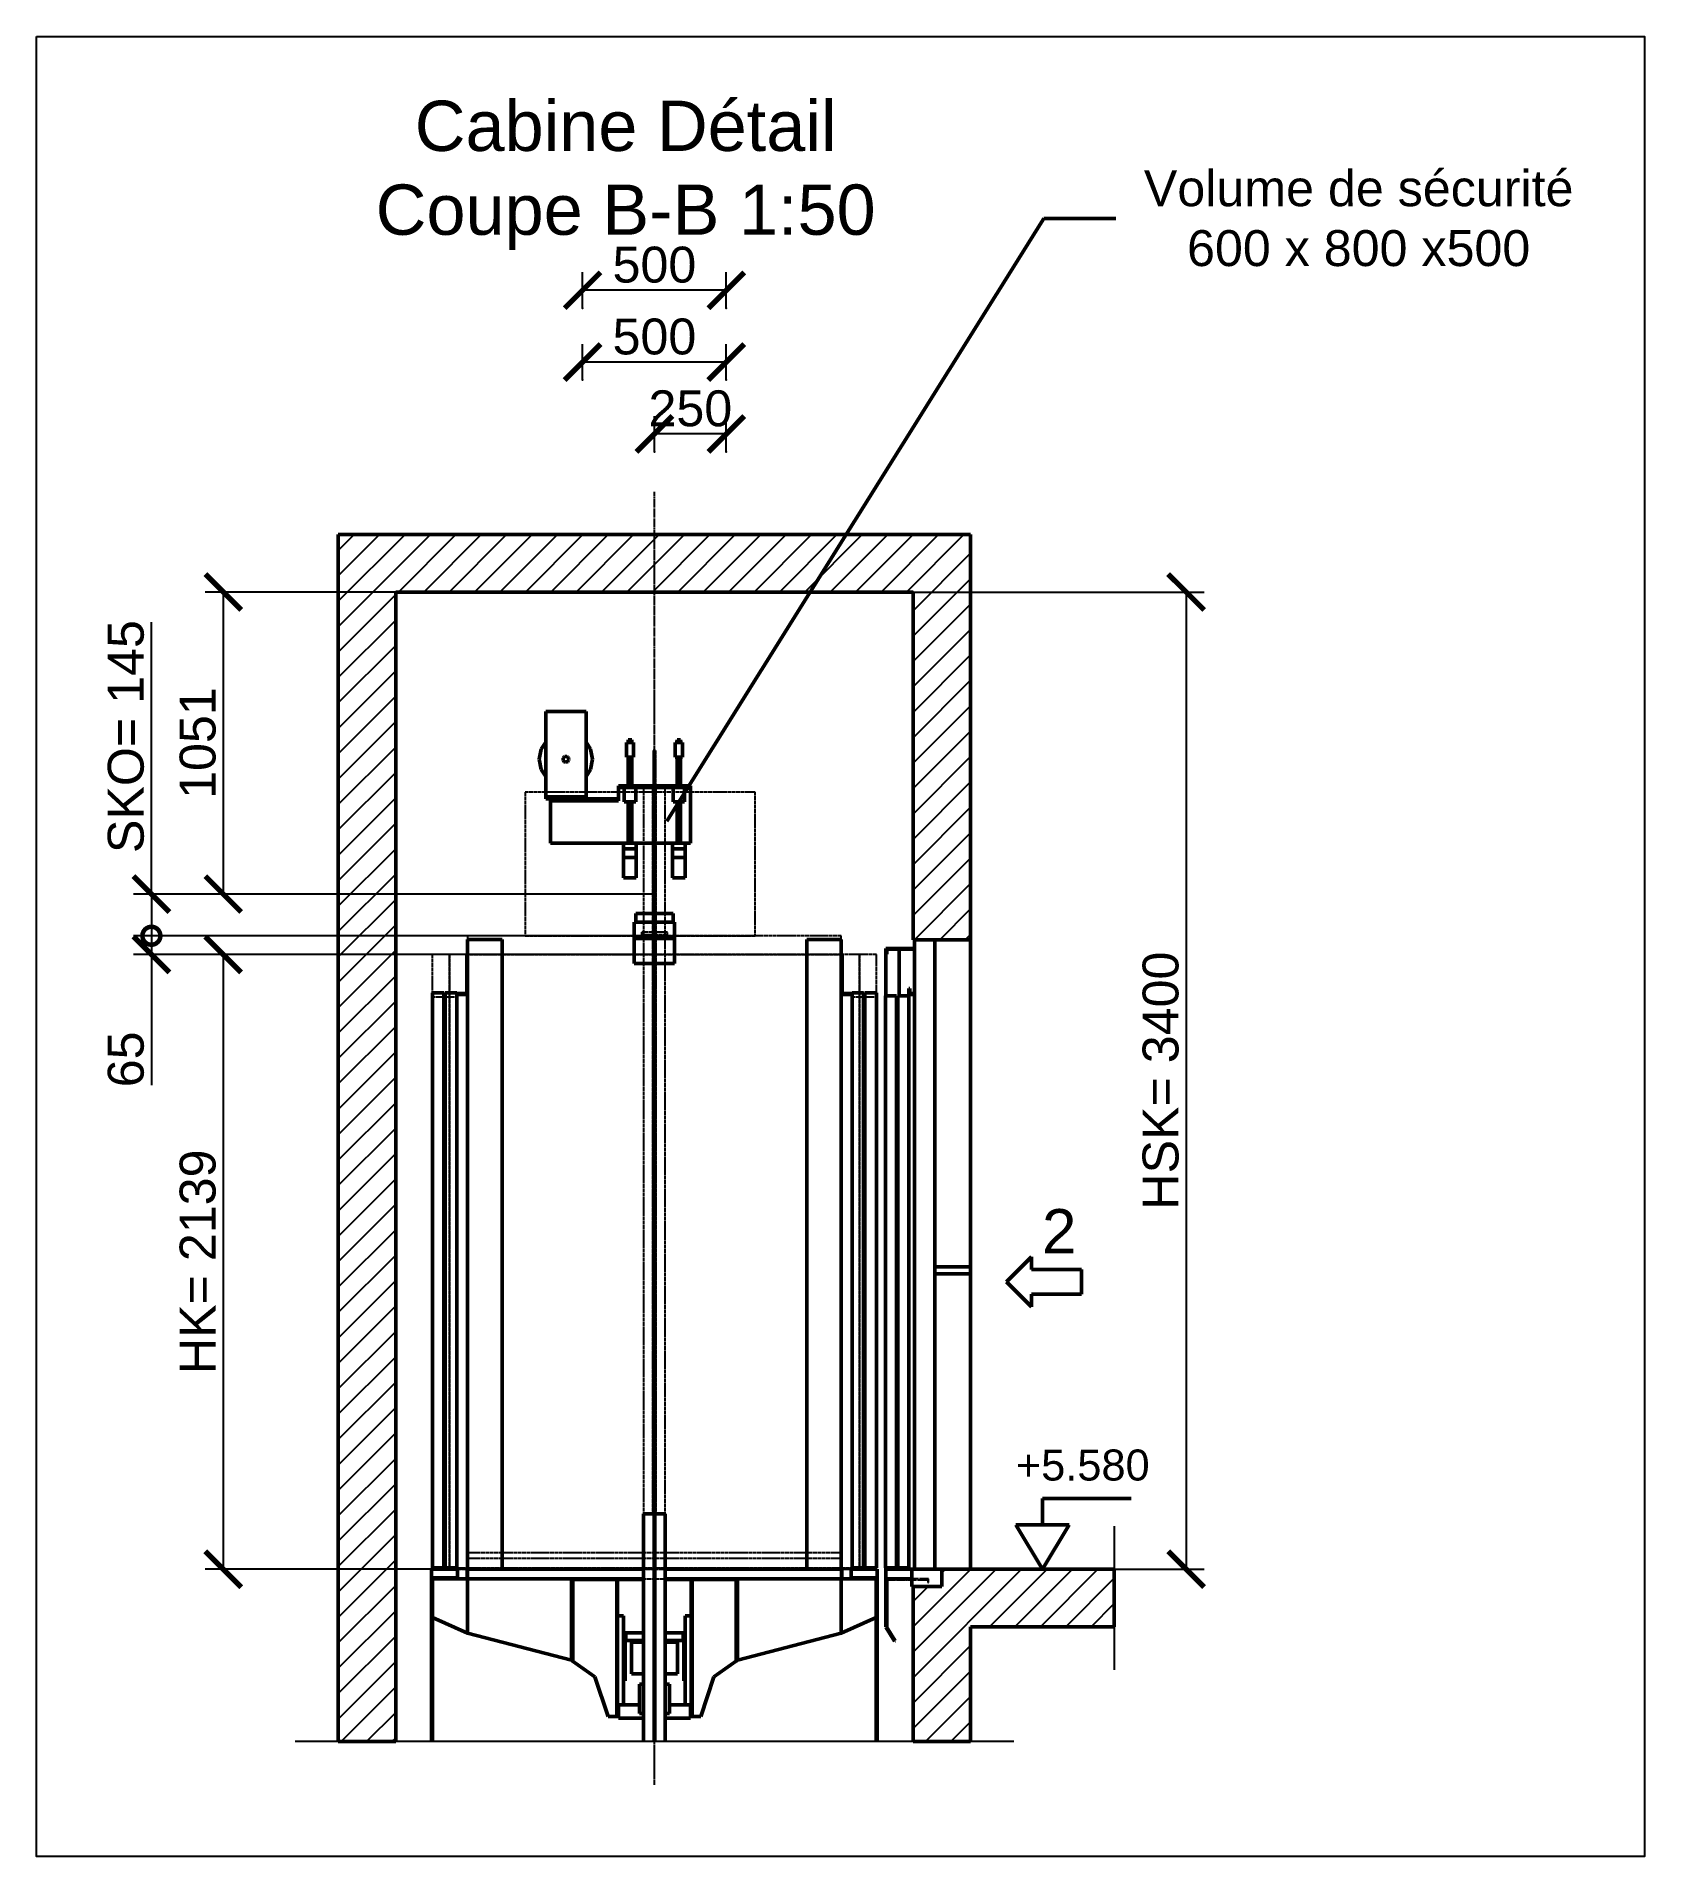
# Model space of a CAD drawing. Header units: millimetres. Extents: x -113 to 75846, y -14769 to 18394.
# Drawn here: x 70252 to 75846, y -250 to 6083 of the extents above; entities that cross this region are included whole.
import ezdxf

# ---------------------------------------------------------------- set-up
doc = ezdxf.new("R2010")
doc.units = ezdxf.units.MM
doc.linetypes.add('AM_ISO02W050', pattern=[7.5, 6, -1.5])
doc.linetypes.add('AM_ISO08W050', pattern=[18, 12, -1.5, 3, -1.5])
for name, color, linetype, lineweight in [('AM_0', 7, 'Continuous', 50), ('AM_5', 3, 'Continuous', 25), ('LDCar-AM_0', 7, 'Continuous', 50), ('LDCar-AM_3', 6, 'AM_ISO02W050', 25), ('LDCar-AM_4', 3, 'Continuous', 25), ('LDCar-AM_6', 2, 'Continuous', 35), ('LDCar-AM_7', 4, 'AM_ISO08W050', 25), ('LDCarFrame-AM_0', 7, 'Continuous', 50), ('LDCarFrame-AM_3', 6, 'AM_ISO02W050', 25), ('LDCarFrame-AM_6', 2, 'Continuous', 35), ('LDForces-AM_0', 7, 'Continuous', 50), ('LDForces-AM_3', 6, 'AM_ISO02W050', 25), ('LDForces-AM_6', 2, 'Continuous', 35), ('LDGovernor-AM_0', 7, 'Continuous', 50), ('LDGovernor-AM_6', 2, 'Continuous', 35), ('LDGuides-AM_0', 7, 'Continuous', 50), ('LDGuides-AM_3', 6, 'AM_ISO02W050', 25), ('LDGuides-AM_6', 2, 'Continuous', 35), ('LDRefugeSpace-AM_3', 6, 'AM_ISO02W050', 25), ('LDRefugeSpace-AM_6', 2, 'Continuous', 35), ('LDShaft-AM_0', 7, 'Continuous', 50), ('LDShaft-AM_4', 3, 'Continuous', 25), ('LDShaft-AM_5', 3, 'Continuous', 25), ('LDShaft-AM_6', 2, 'Continuous', 35), ('LDShaft-AM_7', 4, 'AM_ISO08W050', 25), ('LDShaft-AM_8', 1, 'Continuous', 25)]:
    doc.layers.add(name, color=color, linetype=linetype, lineweight=lineweight)
doc.layers.add('AM_VIEWS', color=1, linetype='Continuous', lineweight=25, plot=False)
doc.styles.add('LD', font='ARIALUNI.TTF')
doc.dimstyles.new('LIFT', dxfattribs={"dimtxt": 2.5, "dimasz": 2.5, "dimexe": 1.25, "dimexo": 0, "dimgap": 0.5, "dimtad": 1, "dimdec": 0, "dimzin": 1, "dimdsep": 46, "dimtxsty": 'LD', "dimblk": 'ARCHTICK', "dimcen": 0, "dimdle": 1, "dimclrd": 3, "dimclre": 3, "dimclrt": 4, "dimadec": 0, "dimazin": 0, "dimtp": 0.1, "dimtm": 0.1, "dimtfac": 0.71, "dimtdec": 0, "dimtix": 1, "dimtmove": 0, "dimatfit": 3, "dimfxl": 1, "dimtolj": 1, "dimarcsym": 0})

msp = doc.modelspace()

# ---------------------------------------------------------------- texts
at = {"layer": 'LDShaft-AM_0', "insert": (72301.7, 5600), "char_height": 175, "attachment_point": 5, "style": 'LD'}
msp.add_mtext('\\fArial Unicode MS|b0|i0|u0;\\C256;Cabine Détail\\PCoupe B-B 1:50', dxfattribs=at)

# ---------------------------------------------------------------- blocks, each defined once
blk = doc.blocks.new('LD_20150423135319_00000119')
at = {"layer": 'LDCar-AM_4'}
blk.add_line((350, 11710), (-2150, 11710), dxfattribs=at)
blk = doc.blocks.new('LD_20150423135319_0000011A')
at = {"layer": 'LDShaft-AM_0'}
for p, q in [((-857.2, 14912.4), (455.2, 17010)), ((455.2, 17010), (705.2, 17010))]:
    blk.add_line(p, q, dxfattribs=at)
blk.add_solid([(-950, 14764), (-881.9, 14927.8), (-832.5, 14896.9), (-950, 14764)], dxfattribs=at)
at = {"layer": 'LDShaft-AM_0', "insert": (1550, 17010), "char_height": 125, "attachment_point": 5, "style": 'LD'}
blk.add_mtext('\\fArial Unicode MS|b0|i0|u0;\\C256;Volume de sécurité\\P600 x 800 x500 ', dxfattribs=at)
blk = doc.blocks.new('LD_20150423135319_0000011B')
at = {"layer": 'LDShaft-AM_8'}
for p, q in [((-2000, 15589.3), (-1679.3, 15910)), ((-2000, 15677.7), (-1767.7, 15910)), ((-2000, 15766.1), (-1856.1, 15910)), ((-2000, 15854.4), (-1944.4, 15910)), ((-1790.9, 15710), (-1590.9, 15910)), ((-1702.5, 15710), (-1502.5, 15910)), ((-1614.1, 15710), (-1414.1, 15910)), ((-1525.7, 15710), (-1325.7, 15910)), ((-1437.3, 15710), (-1237.3, 15910)), ((-1349, 15710), (-1149, 15910)), ((-1260.6, 15710), (-1060.6, 15910)), ((-1172.2, 15710), (-972.2, 15910)), ((-1083.8, 15710), (-883.8, 15910)), ((-995.4, 15710), (-795.4, 15910)), ((-907, 15710), (-707, 15910)), ((-818.6, 15710), (-618.6, 15910)), ((-730.2, 15710), (-530.2, 15910)), ((-641.8, 15710), (-441.8, 15910)), ((-553.5, 15710), (-353.5, 15910)), ((-465.1, 15710), (-265.1, 15910)), ((-376.7, 15710), (-176.7, 15910)), ((-288.3, 15710), (-88.3, 15910)), ((-199.9, 15710), (0.1, 15910)), ((-111.5, 15710), (88.5, 15910)), ((-23.1, 15710), (176.9, 15910)), ((0, 15644.7), (200, 15844.7)), ((0, 15556.3), (200, 15756.3)), ((-2000, 15500.9), (-1800, 15700.9)), ((0, 15468), (200, 15668)), ((-2000, 15412.5), (-1800, 15612.5)), ((-2000, 15324.1), (-1800, 15524.1)), ((0, 15379.6), (200, 15579.6)), ((0, 15291.2), (200, 15491.2)), ((-2000, 15235.7), (-1800, 15435.7)), ((0, 15202.8), (200, 15402.8)), ((-2000, 15147.3), (-1800, 15347.3)), ((0, 15114.4), (200, 15314.4)), ((-2000, 15059), (-1800, 15259)), ((0, 15026), (200, 15226)), ((-2000, 14970.6), (-1800, 15170.6)), ((0, 14937.6), (200, 15137.6)), ((-2000, 14882.2), (-1800, 15082.2)), ((0, 14849.2), (200, 15049.2)), ((-2000, 14793.8), (-1800, 14993.8)), ((0, 14760.9), (200, 14960.9)), ((-2000, 14705.4), (-1800, 14905.4)), ((0, 14672.5), (200, 14872.5)), ((-2000, 14617), (-1800, 14817)), ((0, 14584.1), (200, 14784.1)), ((-2000, 14528.6), (-1800, 14728.6)), ((4.3, 14500), (200, 14695.7)), ((-2000, 14440.2), (-1800, 14640.2)), ((92.7, 14500), (200, 14607.3)), ((-2000, 14351.8), (-1800, 14551.8)), ((181.1, 14500), (200, 14518.9)), ((-2000, 14263.5), (-1800, 14463.5)), ((-2000, 14175.1), (-1800, 14375.1)), ((-2000, 14086.7), (-1800, 14286.7)), ((-2000, 13998.3), (-1800, 14198.3)), ((-2000, 13909.9), (-1800, 14109.9)), ((-2000, 13821.5), (-1800, 14021.5)), ((-2000, 13733.1), (-1800, 13933.1)), ((-2000, 13644.7), (-1800, 13844.7)), ((-2000, 13556.3), (-1800, 13756.3)), ((-2000, 13468), (-1800, 13668)), ((-2000, 13379.6), (-1800, 13579.6)), ((-2000, 13291.2), (-1800, 13491.2)), ((-2000, 13202.8), (-1800, 13402.8)), ((-2000, 13114.4), (-1800, 13314.4)), ((-2000, 13026), (-1800, 13226)), ((-2000, 12937.6), (-1800, 13137.6)), ((-2000, 12849.2), (-1800, 13049.2)), ((-2000, 12760.9), (-1800, 12960.9)), ((-2000, 12672.5), (-1800, 12872.5)), ((-2000, 12584.1), (-1800, 12784.1)), ((-2000, 12495.7), (-1800, 12695.7)), ((-2000, 12407.3), (-1800, 12607.3)), ((-2000, 12318.9), (-1800, 12518.9)), ((-2000, 12230.5), (-1800, 12430.5)), ((-2000, 12142.1), (-1800, 12342.1)), ((0, 11932.4), (377.6, 12310)), ((0, 12020.8), (289.2, 12310)), ((0, 12109.2), (200.8, 12310)), ((100, 12297.6), (112.4, 12310)), ((266, 12110), (466, 12310)), ((354.3, 12110), (554.3, 12310)), ((442.7, 12110), (642.7, 12310)), ((-2000, 12053.7), (-1800, 12253.7)), ((0, 12197.6), (52.4, 12250)), ((531.1, 12110), (700, 12278.9)), ((-2000, 11965.4), (-1800, 12165.4)), ((619.5, 12110), (700, 12190.5)), ((-2000, 11877), (-1800, 12077)), ((0, 11844), (200, 12044)), ((-2000, 11788.6), (-1800, 11988.6)), ((0, 11755.7), (200, 11955.7)), ((-1990.2, 11710), (-1800, 11900.2)), ((42.7, 11710), (200, 11867.3)), ((-1901.8, 11710), (-1800, 11811.8)), ((-1813.4, 11710), (-1800, 11723.4)), ((131.1, 11710), (200, 11778.9))]:
    blk.add_line(p, q, dxfattribs=at)
blk = doc.blocks.new('LD_20150423135319_0000011C')
at = {"layer": 'LDShaft-AM_0'}
for p, q in [((-1820, 15910), (-2000, 15910)), ((-2000, 15910), (-2000, 11710)), ((-1800, 15910), (-1820, 15910)), ((0, 15910), (-1800, 15910)), ((20, 15910), (0, 15910)), ((200, 15910), (20, 15910)), ((200, 14500), (200, 15910)), ((-1800, 11710), (-1800, 15710)), ((-1800, 15710), (0, 15710)), ((0, 15710), (0, 14500)), ((0, 14500), (20, 14500)), ((20, 14500), (200, 14500)), ((200, 13362.5), (200, 14500)), ((75.5, 13362.5), (200, 13362.5)), ((200, 13337.5), (75.5, 13337.5)), ((200, 13337.5), (200, 13362.5)), ((200, 12310), (200, 13337.5)), ((100, 12309.9999), (100, 12250)), ((200, 12309.9999), (100, 12309.9999)), ((700, 12309.9999), (200, 12309.9999)), ((700, 12109.9999), (700, 12309.9999)), ((0, 12250), (0, 11710)), ((20, 12250), (0, 12250)), ((100, 12250), (20, 12250)), ((200, 11710), (200, 12109.9999)), ((200, 12109.9999), (700, 12109.9999)), ((-2000, 11710), (-1820, 11710)), ((-1820, 11710), (-1800, 11710)), ((0, 11710), (20, 11710)), ((20, 11710), (200, 11710))]:
    blk.add_line(p, q, dxfattribs=at)
blk = doc.blocks.new('LD_20150423135319_0000011D')
at = {"layer": 'LDForces-AM_0'}
for p, q in [((-96.5, 470), (-97.5, 470)), ((-97.5, 470), (-97.5, 420)), ((-96.5, 470), (-97.5, 470)), ((-97.5, 470), (-97.5, 420)), ((-93.8, 470), (-96.5, 470)), ((-93.8, 470), (-96.5, 470)), ((-89.8, 470), (-93.8, 470)), ((-89.8, 470), (-93.8, 470)), ((-90.5, 480), (-91, 480)), ((-91, 480), (-91, 470)), ((-90.5, 480), (-91, 480)), ((-91, 480), (-91, 470)), ((-89.2, 480), (-90.5, 480)), ((-89.2, 480), (-90.5, 480)), ((-85, 470), (-89.8, 470)), ((-85, 470), (-89.8, 470)), ((-87.3, 480), (-89.2, 480)), ((-87.3, 480), (-89.2, 480)), ((-85, 480), (-87.3, 480)), ((-85, 480), (-87.3, 480)), ((-82.7, 480), (-85, 480)), ((-82.7, 480), (-85, 480)), ((-80.2, 470), (-85, 470)), ((-80.2, 470), (-85, 470)), ((-80.8, 480), (-82.7, 480)), ((-80.8, 480), (-82.7, 480)), ((-79.5, 480), (-80.8, 480)), ((-79.5, 480), (-80.8, 480)), ((-76.2, 470), (-80.2, 470)), ((-76.2, 470), (-80.2, 470)), ((-79, 480), (-79.5, 480)), ((-79, 480), (-79.5, 480)), ((-79, 470), (-79, 480)), ((-79, 470), (-79, 480)), ((-73.5, 470), (-76.2, 470)), ((-73.5, 470), (-76.2, 470)), ((-72.5, 470), (-73.5, 470)), ((-72.5, 470), (-73.5, 470)), ((-72.5, 420), (-72.5, 470)), ((-72.5, 420), (-72.5, 470)), ((73.5, 470), (72.5, 470)), ((72.5, 470), (72.5, 420)), ((73.5, 470), (72.5, 470)), ((72.5, 470), (72.5, 420)), ((76.2, 470), (73.5, 470)), ((76.2, 470), (73.5, 470)), ((80.2, 470), (76.2, 470)), ((80.2, 470), (76.2, 470)), ((79.5, 480), (79, 480)), ((79, 480), (79, 470)), ((79.5, 480), (79, 480)), ((79, 480), (79, 470)), ((80.8, 480), (79.5, 480)), ((80.8, 480), (79.5, 480)), ((85, 470), (80.2, 470)), ((85, 470), (80.2, 470)), ((82.7, 480), (80.8, 480)), ((82.7, 480), (80.8, 480)), ((85, 480), (82.7, 480)), ((85, 480), (82.7, 480)), ((87.3, 480), (85, 480)), ((87.3, 480), (85, 480)), ((89.8, 470), (85, 470)), ((89.8, 470), (85, 470)), ((89.2, 480), (87.3, 480)), ((89.2, 480), (87.3, 480)), ((90.5, 480), (89.2, 480)), ((90.5, 480), (89.2, 480)), ((93.8, 470), (89.8, 470)), ((93.8, 470), (89.8, 470)), ((91, 480), (90.5, 480)), ((91, 480), (90.5, 480)), ((91, 470), (91, 480)), ((91, 470), (91, 480)), ((96.5, 470), (93.8, 470)), ((96.5, 470), (93.8, 470)), ((97.5, 470), (96.5, 470)), ((97.5, 470), (96.5, 470)), ((97.5, 420), (97.5, 470)), ((97.5, 420), (97.5, 470)), ((-97.5, 420), (-96.5, 420)), ((-97.5, 420), (-96.5, 420)), ((-96.5, 420), (-93.8, 420)), ((-96.5, 420), (-93.8, 420)), ((-93.8, 420), (-89.8, 420)), ((-93.8, 420), (-89.8, 420)), ((-91, 420), (-91, 320)), ((-91, 420), (-91, 320)), ((-89.8, 420), (-85, 420)), ((-89.8, 420), (-85, 420)), ((-85, 420), (-80.2, 420)), ((-85, 420), (-80.2, 420)), ((-80.2, 420), (-76.2, 420)), ((-80.2, 420), (-76.2, 420)), ((-79, 320), (-79, 420)), ((-79, 320), (-79, 420)), ((-76.2, 420), (-73.5, 420)), ((-76.2, 420), (-73.5, 420)), ((-73.5, 420), (-72.5, 420)), ((-73.5, 420), (-72.5, 420)), ((72.5, 420), (73.5, 420)), ((72.5, 420), (73.5, 420)), ((73.5, 420), (76.2, 420)), ((73.5, 420), (76.2, 420)), ((76.2, 420), (80.2, 420)), ((76.2, 420), (80.2, 420)), ((79, 420), (79, 320)), ((79, 420), (79, 320)), ((80.2, 420), (85, 420)), ((80.2, 420), (85, 420)), ((85, 420), (89.8, 420)), ((85, 420), (89.8, 420)), ((89.8, 420), (93.8, 420)), ((89.8, 420), (93.8, 420)), ((91, 320), (91, 420)), ((91, 320), (91, 420)), ((93.8, 420), (96.5, 420)), ((93.8, 420), (96.5, 420)), ((96.5, 420), (97.5, 420)), ((96.5, 420), (97.5, 420)), ((-91, 264), (-91, 120)), ((-91, 264), (-91, 120)), ((-79, 120), (-79, 264)), ((-79, 120), (-79, 264)), ((79, 264), (79, 120)), ((79, 264), (79, 120)), ((91, 120), (91, 264)), ((91, 120), (91, 264)), ((-63, 120), (-107, 120)), ((-107, 120), (-107, 100)), ((-63, 120), (-107, 120)), ((-107, 120), (-107, 100)), ((-63, 100), (-107, 100)), ((-107, 100), (-107, 70)), ((-63, 100), (-107, 100)), ((-107, 100), (-107, 70)), ((-107, 100), (-63, 100)), ((-107, 100), (-63, 100)), ((-107, 70), (-63, 70)), ((-63, 70), (-107, 70)), ((-107, 70), (-107, 0)), ((-107, 70), (-63, 70)), ((-63, 70), (-107, 70)), ((-107, 70), (-107, 0)), ((-91, 120), (-90.5, 120)), ((-91, 120), (-90.5, 120)), ((-90.5, 120), (-89.2, 120)), ((-90.5, 120), (-89.2, 120)), ((-89.2, 120), (-87.3, 120)), ((-89.2, 120), (-87.3, 120)), ((-87.3, 120), (-85, 120)), ((-87.3, 120), (-85, 120)), ((-85, 120), (-82.7, 120)), ((-85, 120), (-82.7, 120)), ((-82.7, 120), (-80.8, 120)), ((-82.7, 120), (-80.8, 120)), ((-80.8, 120), (-79.5, 120)), ((-80.8, 120), (-79.5, 120)), ((-79.5, 120), (-79, 120)), ((-79.5, 120), (-79, 120)), ((-63, 100), (-63, 120)), ((-63, 100), (-63, 120)), ((-63, 70), (-63, 100)), ((-63, 70), (-63, 100)), ((-63, 0), (-63, 70)), ((-63, 0), (-63, 70)), ((107, 120), (63, 120)), ((63, 120), (63, 100)), ((107, 120), (63, 120)), ((63, 120), (63, 100)), ((107, 100), (63, 100)), ((63, 100), (63, 70)), ((107, 100), (63, 100)), ((63, 100), (63, 70)), ((63, 100), (107, 100)), ((63, 100), (107, 100)), ((63, 70), (107, 70)), ((107, 70), (63, 70)), ((63, 70), (63, 0)), ((63, 70), (107, 70)), ((107, 70), (63, 70)), ((63, 70), (63, 0)), ((79, 120), (79.5, 120)), ((79, 120), (79.5, 120)), ((79.5, 120), (80.8, 120)), ((79.5, 120), (80.8, 120)), ((80.8, 120), (82.7, 120)), ((80.8, 120), (82.7, 120)), ((82.7, 120), (85, 120)), ((82.7, 120), (85, 120)), ((85, 120), (87.3, 120)), ((85, 120), (87.3, 120)), ((87.3, 120), (89.2, 120)), ((87.3, 120), (89.2, 120)), ((89.2, 120), (90.5, 120)), ((89.2, 120), (90.5, 120)), ((90.5, 120), (91, 120)), ((90.5, 120), (91, 120)), ((107, 100), (107, 120)), ((107, 100), (107, 120)), ((107, 70), (107, 100)), ((107, 70), (107, 100)), ((107, 0), (107, 70)), ((107, 0), (107, 70)), ((-107, 0), (-63, 0)), ((-107, 0), (-63, 0)), ((63, 0), (107, 0)), ((63, 0), (107, 0))]:
    blk.add_line(p, q, dxfattribs=at)
blk = doc.blocks.new('LD_20150423135319_0000011E')
at = {"layer": 'LDShaft-AM_7'}
blk.add_line((0, -750), (0, 3750), dxfattribs=at)
blk = doc.blocks.new('LD_20150423135319_0000011F')
at = {"layer": 'LDCar-AM_3'}
for p, q in [((650, 2204), (-650, 2204)), ((-650, 2204), (-650, 2139)), ((650, 2139), (650, 2204)), ((-773, 2139), (-773, 4)), ((-713, 2139), (-773, 2139)), ((-713, 2139), (-713, 4)), ((-650, 2139), (-713, 2139)), ((-713, 4), (-713, 2139)), ((-650, 2139), (-650, 4)), ((650, 2139), (-650, 2139)), ((-650, 4), (-650, 2139)), ((-650, 2139), (650, 2139)), ((650, 4), (650, 2139)), ((650, 2139), (650, 4)), ((713, 2139), (650, 2139)), ((713, 2139), (713, 4)), ((773, 2139), (713, 2139)), ((713, 4), (713, 2139)), ((773, 4), (773, 2139)), ((-773, 4), (-713, 4)), ((-713, 4), (-650, 4)), ((-651.5, 4), (-686.5, 4)), ((-686.5, 4), (-686.5, 0)), ((-686.5, 0), (-651.5, 0)), ((651.5, 4), (-651.5, 4)), ((-651.5, 4), (-651.5, 0)), ((-651.5, 0), (-651.5, 4)), ((-651.5, 0), (651.5, 0)), ((-650, 4), (650, 4)), ((650, 4), (713, 4)), ((651.5, 0), (651.5, 4)), ((686.5, 4), (651.5, 4)), ((651.5, 4), (651.5, 0)), ((651.5, 0), (686.5, 0)), ((686.5, 0), (686.5, 4)), ((713, 4), (773, 4))]:
    blk.add_line(p, q, dxfattribs=at)
blk = doc.blocks.new('LD_20150423135319_00000120')
at = {"layer": 'LDCarFrame-AM_0'}
for p, q in [((70, 2284), (-70, 2284)), ((-70, 2284), (-70, 2281)), ((-70, 2281), (-70, 2230)), ((70, 2281), (70, 2284)), ((70, 2230), (70, 2281)), ((-530, 2223.5), (-650, 2223.5)), ((-650, 2223.5), (-650, 33)), ((-530, 33), (-530, 2223.5)), ((-70, 2230), (70, 2230)), ((-70, 2230), (-70, 2227)), ((70, 2230), (-70, 2230)), ((-70, 2227), (-70, 2140)), ((-70, 2227), (70, 2227)), ((70, 2227), (70, 2230)), ((70, 2140), (70, 2227)), ((650, 2223.5), (530, 2223.5)), ((530, 2223.5), (530, 33)), ((650, 33), (650, 2223.5)), ((-70, 2140), (70, 2140)), ((-289, 0), (-650, 0)), ((-650, 0), (-650, -190)), ((-289, 0), (-289, -286)), ((-131, 0), (-289, 0)), ((-131, 0), (-131, -194)), ((-37.5, 0), (-131, 0)), ((-131, -3), (-131, 0)), ((131, 0), (37.5, 0)), ((131, -194), (131, 0)), ((131, 0), (131, -3)), ((289, 0), (131, 0)), ((289, -286), (289, 0)), ((650, 0), (289, 0)), ((650, -190), (650, 0)), ((-131, -3), (-286, -3)), ((-286, -3), (-286, -286)), ((-286, -286), (-286, -3)), ((-286, -3), (-131, -3)), ((-284, -285), (-284, -3)), ((-131, -129), (-131, -3)), ((-128, -194), (-128, -3)), ((-128, -3), (-37.5, -3)), ((37.5, -3), (128, -3)), ((128, -3), (128, -194)), ((131, -3), (131, -129)), ((286, -3), (131, -3)), ((131, -3), (286, -3)), ((284, -3), (284, -285)), ((286, -286), (286, -3)), ((286, -3), (286, -286)), ((-107, -129), (-128, -129)), ((-107, -439), (-107, -129)), ((-107, -189), (-107, -355)), ((-100, -189), (-107, -189)), ((-37.5, -189), (-100, -189)), ((-100, -189), (-100, -215)), ((100, -189), (37.5, -189)), ((100, -215), (100, -189)), ((107, -189), (100, -189)), ((128, -129), (107, -129)), ((107, -129), (107, -439)), ((107, -355), (107, -189)), ((-650, -190), (-289, -283.7)), ((-131, -194), (-131, -200)), ((-131, -194), (-128, -194)), ((-131, -200), (-128, -200)), ((-128, -200), (-131, -200)), ((-131, -200), (-131, -255)), ((-128, -200), (-128, -194)), ((-128, -255), (-128, -200)), ((-102, -355), (-102, -194)), ((-102, -194), (-100, -194)), ((-100, -215), (-37.5, -215)), ((37.5, -215), (100, -215)), ((100, -194), (102, -194)), ((102, -194), (102, -355)), ((128, -194), (128, -200)), ((128, -194), (131, -194)), ((128, -200), (131, -200)), ((131, -200), (128, -200)), ((128, -200), (128, -255)), ((131, -200), (131, -194)), ((131, -255), (131, -200)), ((289, -283.7), (650, -190)), ((-289, -286), (-286, -286)), ((-286, -284.5), (-284, -285)), ((-286, -286), (-207, -342)), ((-128, -255), (-131, -255)), ((-131, -255), (-131, -294)), ((-131, -255), (-128, -255)), ((-128, -294), (-131, -294)), ((-131, -294), (-131, -479)), ((-131, -294), (-128, -294)), ((-128, -294), (-128, -255)), ((-128, -479), (-128, -294)), ((131, -255), (128, -255)), ((128, -255), (128, -294)), ((128, -255), (131, -255)), ((131, -294), (128, -294)), ((128, -294), (128, -479)), ((128, -294), (131, -294)), ((131, -294), (131, -255)), ((131, -479), (131, -294)), ((207, -342), (286, -286)), ((284, -285), (286, -284.5)), ((286, -286), (289, -286)), ((-207, -342), (-161, -479)), ((-107, -355), (-102, -355)), ((102, -355), (107, -355)), ((161, -479), (207, -342)), ((-125, -439), (-125, -485)), ((-52, -439), (-125, -439)), ((125, -439), (52, -439)), ((125, -485), (125, -439)), ((-161, -479), (-131, -479)), ((-131, -479), (-128, -479)), ((-128, -479), (-125, -479)), ((-125, -485), (-37.5, -485)), ((37.5, -485), (125, -485)), ((125, -479), (128, -479)), ((128, -479), (131, -479)), ((131, -479), (161, -479))]:
    blk.add_line(p, q, dxfattribs=at)
at = {"layer": 'LDCarFrame-AM_3'}
for p, q in [((-45, 2250), (-45, 2242)), ((45, 2250), (-45, 2250)), ((-45, 2242), (45, 2242)), ((-41.9, 2250.6), (-42.8, 2250)), ((-42.8, 2242), (-41.9, 2241.4)), ((-40, 2251), (-41.9, 2250.6)), ((-41.9, 2241.4), (-40, 2241)), ((-38.1, 2250.6), (-40, 2251)), ((-40, 2241), (-38.1, 2241.4)), ((-37.2, 2250), (-38.1, 2250.6)), ((-38.1, 2241.4), (-37.2, 2242)), ((45, 2242), (45, 2250)), ((-648, 90), (-648, 70)), ((648, 90), (-648, 90)), ((-648, 70), (-648, 0)), ((648, 70), (-648, 70)), ((648, 70), (648, 90)), ((648, 0), (648, 70)), ((-648, 0), (648, 0))]:
    blk.add_line(p, q, dxfattribs=at)
blk = doc.blocks.new('LD_20150423135319_00000121')
at = {"layer": 'LDGuides-AM_0'}
for p, q in [((37.5, 1250), (-37.5, 1250)), ((-37.5, 1250), (-37.5, 457)), ((37.5, 457), (37.5, 1250))]:
    blk.add_line(p, q, dxfattribs=at)
blk = doc.blocks.new('LD_20150423135319_00000123')
at = {"layer": 'LDGuides-AM_3'}
for p, q in [((-5, 1263.5), (-37.5, 1263.5)), ((-37.5, 1263.5), (-37.5, -1263.5)), ((5, 1263.5), (-5, 1263.5)), ((-5, 1263.5), (-5, -1263.5)), ((-5, -1263.5), (-5, 1263.5)), ((5, -1263.5), (5, 1263.5)), ((37.5, 1263.5), (5, 1263.5)), ((5, 1263.5), (5, -1263.5)), ((37.5, -1263.5), (37.5, 1263.5)), ((-37.5, -1263.5), (-5, -1263.5)), ((-5, -1263.5), (5, -1263.5)), ((5, -1263.5), (37.5, -1263.5))]:
    blk.add_line(p, q, dxfattribs=at)
blk = doc.blocks.new('LD_20150423135319_00000124')
at = {"layer": 'LDCarFrame-AM_0'}
for p, q in [((-37.5, 55), (-80, 55)), ((-80, 55), (-80, -55)), ((80, 55), (37.5, 55)), ((80, -55), (80, 55)), ((-80, -55), (-37.5, -55)), ((37.5, -55), (80, -55))]:
    blk.add_line(p, q, dxfattribs=at)
blk = doc.blocks.new('LD_20150423135319_00000125')
at = {"layer": 'LDCarFrame-AM_0'}
for p, q in [((65, 81), (-65, 81)), ((-65, 81), (-65, 51)), ((65, 51), (65, 81)), ((-65, 51), (65, 51))]:
    blk.add_line(p, q, dxfattribs=at)
blk = doc.blocks.new('LD_20150423135319_00000126')
at = {"layer": 'LDCarFrame-AM_0'}
for p, q in [((-52, 51), (-52, -51)), ((-37.5, 51), (-52, 51)), ((52, 51), (37.5, 51)), ((52, -51), (52, 51)), ((-52, -51), (-37.5, -51)), ((37.5, -51), (52, -51))]:
    blk.add_line(p, q, dxfattribs=at)
blk = doc.blocks.new('LD_20150423135319_00000128')
at = {"layer": 'LDGovernor-AM_0'}
for p, q in [((70, 166), (-70, 166)), ((-70, 166), (-70, -130)), ((70, -130), (70, 166)), ((-85.9, 35.6), (-93, 0)), ((-93, 0), (-85.9, -35.6)), ((-70, 59.4), (-85.9, 35.6)), ((-9.2, 3.8), (-10, 0)), ((-10, 0), (-9.2, -3.8)), ((-7.1, 7.1), (-9.2, 3.8)), ((-3.8, 9.2), (-7.1, 7.1)), ((0, 10), (-3.8, 9.2)), ((3.8, 9.2), (0, 10)), ((7.1, 7.1), (3.8, 9.2)), ((9.2, 3.8), (7.1, 7.1)), ((10, 0), (9.2, 3.8)), ((9.2, -3.8), (10, 0)), ((85.9, 35.6), (70, 59.4)), ((93, 0), (85.9, 35.6)), ((85.9, -35.6), (93, 0)), ((-85.9, -35.6), (-70, -59.4)), ((-9.2, -3.8), (-7.1, -7.1)), ((-7.1, -7.1), (-3.8, -9.2)), ((-3.8, -9.2), (0, -10)), ((0, -10), (3.8, -9.2)), ((3.8, -9.2), (7.1, -7.1)), ((7.1, -7.1), (9.2, -3.8)), ((70, -59.4), (85.9, -35.6)), ((433, -92), (183, -92)), ((183, -92), (183, -98)), ((203, -98), (183, -98)), ((183, -98), (183, -144)), ((183, -98), (433, -98)), ((243, -98), (203, -98)), ((203, -98), (203, -148)), ((373, -98), (243, -98)), ((243, -148), (243, -98)), ((413, -98), (373, -98)), ((373, -98), (373, -148)), ((433, -98), (413, -98)), ((413, -148), (413, -98)), ((433, -98), (433, -92)), ((433, -292), (433, -98)), ((50, -130), (-70, -130)), ((-70, -130), (-70, -138)), ((-70, -130), (70, -130)), ((-70, -138), (50, -138)), ((-53, -138), (-53, -144)), ((183, -138), (-53, -138)), ((-53, -144), (-53, -292)), ((183, -144), (-53, -144)), ((-53, -144), (183, -144)), ((50, -138), (50, -130)), ((183, -144), (183, -138)), ((203, -148), (243, -148)), ((373, -148), (413, -148)), ((-53, -292), (183, -292)), ((183, -292), (217, -292)), ((229, -292), (387, -292)), ((399, -292), (433, -292))]:
    blk.add_line(p, q, dxfattribs=at)
blk = doc.blocks.new('LD_20150423135319_00000129')
at = {"layer": 'LDRefugeSpace-AM_3'}
for p, q in [((400, 250), (-400, 250)), ((-400, 250), (-400, -250)), ((400, -250), (400, 250)), ((-400, -250), (400, -250))]:
    blk.add_line(p, q, dxfattribs=at)
blk = doc.blocks.new('LD_20150423135319_0000012A')
at = {"layer": 'LDCar-AM_0'}
for p, q in [((-122, 2139), (-125, 2139)), ((-125, 2139), (-125, 2000)), ((-122, 2003), (-122, 2139)), ((-125, 2000), (-90, 2000)), ((-90, 2003), (-122, 2003)), ((-90, 2000), (-90, 2003)), ((-87.5, 2003), (-90, 2003)), ((-90, 2000), (-87.5, 2000)), ((-47.5, 2005), (-87.5, 2005)), ((-87.5, 2005), (-87.5, 5)), ((-47.5, 5), (-47.5, 2005)), ((-45, 2003), (-47.5, 2003)), ((-47.5, 2000), (-45, 2000)), ((-45, 2000), (-45, 2003)), ((-2.5, 2005), (-42.5, 2005)), ((-42.5, 2005), (-42.5, 5)), ((-2.5, 5), (-2.5, 2005)), ((0, 0), (-90, 0)), ((-90, 0), (-90, -30)), ((-87.5, 5), (-47.5, 5)), ((-42.5, 5), (-2.5, 5)), ((0, -30), (0, 0)), ((-125, -33), (-125, -223)), ((-3, -33), (-125, -33)), ((-90, -30), (0, -30)), ((0, -30), (-3, -30)), ((-3, -30), (-3, -600)), ((-3, -168), (-3, -33)), ((0, -600), (0, -30)), ((-125, -223), (-3, -168))]:
    blk.add_line(p, q, dxfattribs=at)
at = {"layer": 'LDCar-AM_3'}
for p, q in [((-47.5, 1990), (-87.5, 1990)), ((-87.5, 1990), (-87.5, 0)), ((-47.5, 0), (-47.5, 1990)), ((-2.5, 1990), (-42.5, 1990)), ((-42.5, 1990), (-42.5, 0)), ((-2.5, 0), (-2.5, 1990)), ((-87.5, 0), (-47.5, 0)), ((-42.5, 0), (-2.5, 0))]:
    blk.add_line(p, q, dxfattribs=at)
blk = doc.blocks.new('LD_20150423135319_0000012B')
at = {"layer": 'LDCar-AM_0'}
for p, q in [((125, 2139), (122, 2139)), ((122, 2139), (122, 2003)), ((125, 2000), (125, 2139)), ((2.5, 2005), (2.5, 5)), ((42.5, 2005), (2.5, 2005)), ((42.5, 5), (42.5, 2005)), ((47.5, 2003), (45, 2003)), ((45, 2003), (45, 2000)), ((45, 2000), (47.5, 2000)), ((47.5, 2005), (47.5, 5)), ((87.5, 2005), (47.5, 2005)), ((87.5, 5), (87.5, 2005)), ((122, 2003), (87.5, 2003)), ((87.5, 2000), (125, 2000)), ((0, 0), (0, -30)), ((90, 0), (0, 0)), ((2.5, 5), (42.5, 5)), ((47.5, 5), (87.5, 5)), ((90, -30), (90, 0)), ((3, -30), (0, -30)), ((0, -30), (0, -600)), ((0, -30), (90, -30)), ((3, -600), (3, -30)), ((125, -33), (3, -33)), ((3, -33), (3, -168)), ((125, -223), (125, -33)), ((3, -168), (125, -223))]:
    blk.add_line(p, q, dxfattribs=at)
at = {"layer": 'LDCar-AM_3'}
for p, q in [((42.5, 1990), (2.5, 1990)), ((2.5, 1990), (2.5, 0)), ((42.5, 0), (42.5, 1990)), ((87.5, 1990), (47.5, 1990)), ((47.5, 1990), (47.5, 0)), ((87.5, 0), (87.5, 1990)), ((2.5, 0), (42.5, 0)), ((47.5, 0), (87.5, 0))]:
    blk.add_line(p, q, dxfattribs=at)
blk = doc.blocks.new('LD_20150423135319_0000012C')
at = {"layer": 'LDCarFrame-AM_0'}
for p, q in [((-37.5, 33), (-651.5, 33)), ((-651.5, 33), (-651.5, 0)), ((-651.5, 0), (-37.5, 0)), ((651.5, 33), (37.5, 33)), ((37.5, 0), (651.5, 0)), ((651.5, 0), (651.5, 33))]:
    blk.add_line(p, q, dxfattribs=at)
blk = doc.blocks.new('LD_20150423135319_0000012D')
at = {"layer": 'LDForces-AM_3'}
for p, q in [((-3.7, 0), (-4, 0)), ((-4, 0), (-4, -3449)), ((-3.7, 0), (-4, 0)), ((-4, 0), (-3.7, 0)), ((-3.7, 0), (-4, 0)), ((-4, 0), (-4, -2937)), ((-2.8, 0), (-3.7, 0)), ((-3.7, 0), (-3.7, -3449)), ((-3.7, -3449), (-3.7, 0)), ((-2.8, 0), (-3.7, 0)), ((-1.5, 0), (-2.8, 0)), ((-2.8, 0), (-2.8, -3449)), ((-2.8, -3449), (-2.8, 0)), ((-1.5, 0), (-2.8, 0)), ((0, 0), (-1.5, 0)), ((-1.5, 0), (-1.5, -3449)), ((-1.5, -3449), (-1.5, 0)), ((0, 0), (-1.5, 0)), ((1.5, 0), (0, 0)), ((0, 0), (0, -3449)), ((0, -3449), (0, 0)), ((1.5, 0), (0, 0)), ((2.8, 0), (1.5, 0)), ((1.5, 0), (1.5, -3449)), ((1.5, -3449), (1.5, 0)), ((2.8, 0), (1.5, 0)), ((3.7, 0), (2.8, 0)), ((2.8, 0), (2.8, -3449)), ((2.8, -3449), (2.8, 0)), ((3.7, 0), (2.8, 0)), ((4, 0), (3.7, 0)), ((3.7, 0), (3.7, -3449)), ((3.7, -3449), (3.7, 0)), ((3.7, 0), (4, 0)), ((4, 0), (3.7, 0)), ((4, 0), (3.7, 0)), ((4, -3449), (4, 0)), ((4, -2937), (4, 0)), ((-3.7, 0), (-2.8, 0)), ((-2.8, 0), (-3.7, 0)), ((-2.8, 0), (-1.5, 0)), ((-1.5, 0), (-2.8, 0)), ((-1.5, 0), (0, 0)), ((0, 0), (-1.5, 0)), ((0, 0), (1.5, 0)), ((1.5, 0), (0, 0)), ((1.5, 0), (2.8, 0)), ((2.8, 0), (1.5, 0)), ((2.8, 0), (3.7, 0)), ((3.7, 0), (2.8, 0)), ((-3.7, -443), (-4, -443)), ((-4, -443), (-4, -2937)), ((-2.8, -442.9), (-3.7, -443)), ((-1.5, -442.9), (-2.8, -442.9)), ((0, -442.9), (-1.5, -442.9)), ((1.5, -442.9), (0, -442.9)), ((2.8, -442.9), (1.5, -442.9)), ((3.7, -443), (2.8, -442.9)), ((4, -443), (3.7, -443)), ((4, -2937), (4, -443)), ((-3.7, -609), (-4, -609)), ((-4, -609), (-4, -3449)), ((-3.7, -3449), (-3.7, -609)), ((-2.8, -609), (-3.7, -609)), ((-3.7, -609), (-3.7, -3449)), ((-2.8, -3449), (-2.8, -609)), ((-1.5, -609), (-2.8, -609)), ((-2.8, -609), (-2.8, -3449)), ((-1.5, -3449), (-1.5, -609)), ((0, -609), (-1.5, -609)), ((-1.5, -609), (-1.5, -3449)), ((0, -3449), (0, -609)), ((1.5, -609), (0, -609)), ((0, -609), (0, -3449)), ((1.5, -3449), (1.5, -609)), ((2.8, -609), (1.5, -609)), ((1.5, -609), (1.5, -3449)), ((2.8, -3449), (2.8, -609)), ((3.7, -609), (2.8, -609)), ((2.8, -609), (2.8, -3449)), ((3.7, -3449), (3.7, -609)), ((4, -609), (3.7, -609)), ((3.7, -609), (3.7, -3449)), ((4, -3449), (4, -609)), ((-3.7, -2937), (-4, -2937)), ((-4, -2937), (-3.7, -2937)), ((-4, -2937), (-3.7, -2937)), ((-4, -2937), (-3.7, -2937)), ((-2.8, -2936.9), (-3.7, -2937)), ((-3.7, -2937), (-2.8, -2936.9)), ((-3.7, -2937), (-2.8, -2937.1)), ((-3.7, -2937), (-2.8, -2937)), ((-1.5, -2936.9), (-2.8, -2936.9)), ((-2.8, -2936.9), (-1.5, -2936.9)), ((-2.8, -2937), (-1.5, -2937)), ((-2.8, -2937.1), (-1.5, -2937.1)), ((0, -2936.9), (-1.5, -2936.9)), ((-1.5, -2936.9), (0, -2936.9)), ((-1.5, -2937), (0, -2937)), ((-1.5, -2937.1), (0, -2937.1)), ((0, -2976.5), (-1.5, -2976.8)), ((1.5, -2936.9), (0, -2936.9)), ((0, -2936.9), (1.5, -2936.9)), ((0, -2937), (1.5, -2937)), ((0, -2937.1), (1.5, -2937.1)), ((1.5, -2976.8), (0, -2976.5)), ((2.8, -2936.9), (1.5, -2936.9)), ((1.5, -2936.9), (2.8, -2936.9)), ((1.5, -2937), (2.8, -2937)), ((1.5, -2937.1), (2.8, -2937.1)), ((3.7, -2937), (2.8, -2936.9)), ((2.8, -2936.9), (3.7, -2937)), ((2.8, -2937.1), (3.7, -2937)), ((2.8, -2937), (3.7, -2937)), ((3.7, -2937), (4, -2937)), ((4, -2937), (3.7, -2937)), ((3.7, -2937), (4, -2937)), ((3.7, -2937), (4, -2937)), ((-3.7, -2979), (-4, -2980.5)), ((-4, -2980.5), (-3.7, -2982)), ((-2.8, -2977.7), (-3.7, -2979)), ((-3.7, -2982), (-2.8, -2983.3)), ((-1.5, -2976.8), (-2.8, -2977.7)), ((-2.8, -2983.3), (-1.5, -2984.2)), ((-1.5, -2984.2), (0, -2984.5)), ((0, -2984.5), (1.5, -2984.2)), ((2.8, -2977.7), (1.5, -2976.8)), ((1.5, -2984.2), (2.8, -2983.3)), ((3.7, -2979), (2.8, -2977.7)), ((2.8, -2983.3), (3.7, -2982)), ((4, -2980.5), (3.7, -2979)), ((3.7, -2982), (4, -2980.5))]:
    blk.add_line(p, q, dxfattribs=at)
blk = doc.blocks.new('_ArchTick')
at = {"color": 0, "linetype": 'ByBlock', "const_width": 0.15}
blk.add_lwpolyline([(-0.5, -0.5), (0.5, 0.5)], dxfattribs=at)
blk = doc.blocks.new('*D588')
at = {"layer": 'LDShaft-AM_5', "color": 3, "transparency": 16777216}
for p, q in [((72401.7, 4150), (70839.2, 4150)), ((70901.7, 4150), (70901.7, 3099)), ((72401.7, 3099), (70839.2, 3099))]:
    blk.add_line(p, q, dxfattribs=at)
for p in [(72401.2, 4150), (72401.2, 3099)]:
    blk.add_point(p, dxfattribs=at)
at = {"layer": 'LDShaft-AM_5', "color": 3, "transparency": 16777216, "xscale": 125, "yscale": 125, "zscale": 125}
for p, rotation in [((70901.7, 4150), 90), ((70901.7, 3099), 270)]:
    blk.add_blockref('_ArchTick', p, dxfattribs=dict(at, rotation=rotation))
at = {"layer": 'LDShaft-AM_5', "color": 4, "transparency": 16777216, "insert": (70876.7, 3624.5), "char_height": 125, "attachment_point": 8, "rotation": 90, "style": 'LD'}
blk.add_mtext('1051', dxfattribs=at)
blk = doc.blocks.new('_DotSmall')
at = {"color": 0, "linetype": 'ByBlock', "const_width": 0.5}
blk.add_lwpolyline([(-0.0625, 0, 1), (0.0625, 0, 1)], format="xyb", close=True, dxfattribs=at)
blk = doc.blocks.new('*D589')
at = {"layer": 'LDShaft-AM_5', "color": 3, "transparency": 16777216}
for p, q in [((70651.7, 3099), (70651.7, 4045)), ((72401.7, 3099), (70589.2, 3099)), ((70651.7, 3099), (70651.7, 2954)), ((72401.7, 2954), (70589.2, 2954))]:
    blk.add_line(p, q, dxfattribs=at)
for p in [(72401.2, 3099), (72401.2, 2954)]:
    blk.add_point(p, dxfattribs=at)
at = {"layer": 'LDShaft-AM_5', "color": 3, "transparency": 16777216, "xscale": 125, "yscale": 125, "zscale": 125}
for name, p, rotation in [('_ArchTick', (70651.7, 3099), 270), ('_DotSmall', (70651.7, 2954), 90)]:
    blk.add_blockref(name, p, dxfattribs=dict(at, rotation=rotation))
at = {"layer": 'LDShaft-AM_5', "color": 4, "transparency": 16777216, "insert": (70626.7, 3647), "char_height": 125, "attachment_point": 8, "rotation": 90, "style": 'LD'}
blk.add_mtext('SKO= 145', dxfattribs=at)
blk = doc.blocks.new('*D590')
at = {"layer": 'LDShaft-AM_5', "color": 3, "transparency": 16777216}
for p, q in [((72401.7, 2889), (70839.2, 2889)), ((70901.7, 2889), (70901.7, 750)), ((72401.7, 750), (70839.2, 750))]:
    blk.add_line(p, q, dxfattribs=at)
for p in [(72401.2, 2889), (72401.2, 750)]:
    blk.add_point(p, dxfattribs=at)
at = {"layer": 'LDShaft-AM_5', "color": 3, "transparency": 16777216, "xscale": 125, "yscale": 125, "zscale": 125}
for p, rotation in [((70901.7, 2889), 90), ((70901.7, 750), 270)]:
    blk.add_blockref('_ArchTick', p, dxfattribs=dict(at, rotation=rotation))
at = {"layer": 'LDShaft-AM_5', "color": 4, "transparency": 16777216, "insert": (70876.7, 1819.5), "char_height": 125, "attachment_point": 8, "rotation": 90, "style": 'LD'}
blk.add_mtext('HK= 2139', dxfattribs=at)
blk = doc.blocks.new('*D591')
at = {"layer": 'LDShaft-AM_5', "color": 3, "transparency": 16777216}
for p, q in [((72401.7, 2954), (70589.2, 2954)), ((70651.7, 2954), (70651.7, 2889)), ((72401.7, 2889), (70589.2, 2889)), ((70651.7, 2889), (70651.7, 2434))]:
    blk.add_line(p, q, dxfattribs=at)
for p in [(72401.2, 2954), (72401.2, 2889)]:
    blk.add_point(p, dxfattribs=at)
at = {"layer": 'LDShaft-AM_5', "color": 3, "transparency": 16777216, "xscale": 125, "yscale": 125, "zscale": 125}
for name, p, rotation in [('_DotSmall', (70651.7, 2954), 270), ('_ArchTick', (70651.7, 2889), 90)]:
    blk.add_blockref(name, p, dxfattribs=dict(at, rotation=rotation))
at = {"layer": 'LDShaft-AM_5', "color": 4, "transparency": 16777216, "insert": (70626.7, 2524), "char_height": 125, "attachment_point": 8, "rotation": 90, "style": 'LD'}
blk.add_mtext('65', dxfattribs=at)
blk = doc.blocks.new('LD_20150423135319_0000012E')
at = {"layer": 'LDShaft-AM_4'}
blk.add_line((700, 150), (700, -350.0001), dxfattribs=at)
blk = doc.blocks.new('LD_ENTRY_R')
for p, q in [((0, 0), (141, 141)), ((141, 70), (141, 141)), ((0, 0), (141, -141)), ((141, 70), (422, 70)), ((422, -70), (422, 70)), ((141, -70), (422, -70)), ((141, -70), (141, -141))]:
    blk.add_line(p, q)
blk = doc.blocks.new('LD_20150423135319_0000012F')
at = {"layer": 'LDCar-AM_0', "xscale": 0.617, "yscale": 0.617, "zscale": 0.617}
blk.add_blockref('LD_ENTRY_R', (0, 0), dxfattribs=at)
at = {"layer": 'LDCar-AM_0', "style": 'LD'}
blk.add_text('2', height=154.25, dxfattribs=at).set_placement((123.4, 98.72))
blk = doc.blocks.new('LD_ENTRY_FLOOR_R')
for p, q in [((0, 0), (-150, 250)), ((150, 250), (0, 0))]:
    blk.add_line(p, q)
at = {"layer": 'AM_0'}
for p, q in [((0, 398), (500, 398)), ((0, 250), (0, 398)), ((-150, 250), (150, 250))]:
    blk.add_line(p, q, dxfattribs=at)
blk = doc.blocks.new('LD_20150423135319_00000130')
at = {"layer": 'LDCar-AM_0', "xscale": 0.617, "yscale": 0.617, "zscale": 0.617}
blk.add_blockref('LD_ENTRY_FLOOR_R', (0, 0), dxfattribs=at)
at = {"layer": 'LDCar-AM_0', "style": 'LD'}
blk.add_text('+5.580', height=107.975, dxfattribs=at).set_placement((-92.55, 308.5))
blk = doc.blocks.new('LD_20150423135319_00000131')
at = {"layer": 'LDCar-AM_0'}
for p, q in [((-150, 2160), (-150, 2140)), ((-50, 2160), (-150, 2160)), ((-147, 2140), (-147, 2157)), ((-147, 2157), (-50, 2157)), ((-104, 1995), (-104, 2157)), ((-104, 2157), (-104, 1995)), ((-150, 2140), (-150, 1995)), ((-150, 2140), (-147, 2140)), ((-113, 1995), (-151, 1995)), ((-151, 1995), (-151, 5)), ((-113, 5), (-113, 1995)), ((-70, 1995), (-108, 1995)), ((-108, 1995), (-108, 5)), ((-67, 2020), (-70, 2020)), ((-70, 2020), (-70, 2000)), ((-70, 2000), (-50, 2000)), ((-70, 5), (-70, 1995)), ((-67, 2003), (-67, 2020)), ((-50, 2003), (-67, 2003)), ((-151, 5), (-113, 5)), ((-150, 5), (-150, 0)), ((-60, 0), (-150, 0)), ((-150, 0), (-150, -34)), ((-150, 0), (-104, 0)), ((-108, 5), (-70, 5)), ((-104, 0), (-104, 5)), ((-104, 5), (-104, 0)), ((-104, 0), (-50, 0)), ((-60, -34), (-60, 0)), ((-147, -34), (-150, -34)), ((-150, -34), (-150, -200)), ((-150, -34), (-60, -34)), ((-147, -200), (-147, -34)), ((-150, -200), (-147, -200)), ((-147.2, -200.2), (-149.8, -201.8)), ((-149.8, -201.8), (-119.8, -250.8)), ((-117.2, -249.2), (-147.2, -200.2)), ((-119.8, -250.8), (-117.2, -249.2))]:
    blk.add_line(p, q, dxfattribs=at)
at = {"layer": 'LDCar-AM_3'}
for p, q in [((-113, 1995), (-151, 1995)), ((-151, 1995), (-151, 5)), ((-113, 5), (-113, 1995)), ((-70, 1995), (-108, 1995)), ((-108, 1995), (-108, 5)), ((-70, 5), (-70, 1995)), ((-151, 5), (-113, 5)), ((-108, 5), (-70, 5))]:
    blk.add_line(p, q, dxfattribs=at)
at = {"layer": 'LDCar-AM_7'}
for p, q in [((-147, -34), (-147, -37)), ((-1, -34), (-147, -34)), ((-147, -37), (-4, -37)), ((-4, -37), (-4, -46)), ((-4, -46), (-1, -46)), ((-1, -46), (-1, -34))]:
    blk.add_line(p, q, dxfattribs=at)
blk = doc.blocks.new('LD_20150423135319_00000132')
at = {"layer": 'LDShaft-AM_0'}
for p, q in [((20.5, 2190), (-50, 2190)), ((-50, 2190), (-50, 0)), ((20.5, 0), (20.5, 2190)), ((-50, 0), (20.5, 0))]:
    blk.add_line(p, q, dxfattribs=at)
blk = doc.blocks.new('LD_20150423135319_00000133')
at = {"layer": 'LDShaft-AM_0'}
for p, q in [((700, 0), (-5, 0)), ((-5, 0), (-5, -60)), ((700, -0.0001), (700, 0)), ((-5, -60), (100, -60))]:
    blk.add_line(p, q, dxfattribs=at)
blk = doc.blocks.new('*D599')
at = {"layer": 'LDShaft-AM_5', "color": 3, "transparency": 16777216}
for p, q in [((73301.7, 4150), (74314.2, 4150)), ((74251.7, 4150), (74251.7, 750)), ((73301.7, 750), (74314.2, 750))]:
    blk.add_line(p, q, dxfattribs=at)
for p in [(73302.2, 4150), (73302.2, 750)]:
    blk.add_point(p, dxfattribs=at)
at = {"layer": 'LDShaft-AM_5', "color": 3, "transparency": 16777216, "xscale": 125, "yscale": 125, "zscale": 125}
for p, rotation in [((74251.7, 4150), 90), ((74251.7, 750), 270)]:
    blk.add_blockref('_ArchTick', p, dxfattribs=dict(at, rotation=rotation))
at = {"layer": 'LDShaft-AM_5', "color": 4, "transparency": 16777216, "insert": (74226.7, 2450), "char_height": 125, "attachment_point": 8, "rotation": 90, "style": 'LD'}
blk.add_mtext('HSK= 3400', dxfattribs=at)
blk = doc.blocks.new('*D601')
at = {"layer": 'AM_5', "color": 3, "transparency": 16777216}
for p, q in [((72151.7, 5137.5), (72151.7, 5262.5)), ((72651.7, 5137.5), (72651.7, 5262.5)), ((72651.7, 5200), (72151.7, 5200))]:
    blk.add_line(p, q, dxfattribs=at)
for p in [(72151.7, 5138), (72651.7, 5138)]:
    blk.add_point(p, dxfattribs=at)
at = {"layer": 'AM_5', "color": 3, "transparency": 16777216, "xscale": 125, "yscale": 125, "zscale": 125, "rotation": 180}
blk.add_blockref('_ArchTick', (72151.7, 5200), dxfattribs=at)
at = {"layer": 'AM_5', "color": 3, "transparency": 16777216, "xscale": 125, "yscale": 125, "zscale": 125}
blk.add_blockref('_ArchTick', (72651.7, 5200), dxfattribs=at)
at = {"layer": 'AM_5', "color": 4, "transparency": 16777216, "insert": (72401.7, 5225), "char_height": 125, "attachment_point": 8, "style": 'LD'}
blk.add_mtext('500', dxfattribs=at)
blk = doc.blocks.new('*D602')
at = {"layer": 'AM_5', "color": 3, "transparency": 16777216}
for p, q in [((72151.7, 4887.5), (72151.7, 5012.5)), ((72651.7, 4887.5), (72651.7, 5012.5)), ((72651.7, 4950), (72151.7, 4950))]:
    blk.add_line(p, q, dxfattribs=at)
for p in [(72151.7, 4888), (72651.7, 4888)]:
    blk.add_point(p, dxfattribs=at)
at = {"layer": 'AM_5', "color": 3, "transparency": 16777216, "xscale": 125, "yscale": 125, "zscale": 125, "rotation": 180}
blk.add_blockref('_ArchTick', (72151.7, 4950), dxfattribs=at)
at = {"layer": 'AM_5', "color": 3, "transparency": 16777216, "xscale": 125, "yscale": 125, "zscale": 125}
blk.add_blockref('_ArchTick', (72651.7, 4950), dxfattribs=at)
at = {"layer": 'AM_5', "color": 4, "transparency": 16777216, "insert": (72401.7, 4975), "char_height": 125, "attachment_point": 8, "style": 'LD'}
blk.add_mtext('500', dxfattribs=at)
blk = doc.blocks.new('*D603')
at = {"layer": 'AM_5', "color": 3, "transparency": 16777216}
for p, q in [((72401.7, 4637.5), (72401.7, 4762.5)), ((72651.7, 4637.5), (72651.7, 4762.5)), ((72651.7, 4700), (72401.7, 4700))]:
    blk.add_line(p, q, dxfattribs=at)
for p in [(72401.7, 4638), (72651.7, 4638)]:
    blk.add_point(p, dxfattribs=at)
at = {"layer": 'AM_5', "color": 3, "transparency": 16777216, "xscale": 125, "yscale": 125, "zscale": 125}
blk.add_blockref('_ArchTick', (72401.7, 4700), dxfattribs=at)
at = {"layer": 'AM_5', "color": 3, "transparency": 16777216, "xscale": 125, "yscale": 125, "zscale": 125, "rotation": 180}
blk.add_blockref('_ArchTick', (72651.7, 4700), dxfattribs=at)
at = {"layer": 'AM_5', "color": 4, "transparency": 16777216, "insert": (72526.7, 4725), "char_height": 125, "attachment_point": 8, "style": 'LD'}
blk.add_mtext('250', dxfattribs=at)

# ---------------------------------------------------------------- dimensions: what is measured, and where the dimension line sits
at = {"layer": 'AM_5'}
for base, p1, p2, picture, middle in [((72401.7, 5200), (72151.7, 5137.5), (72651.7, 5137.5), '*D601', (72401.7, 5200)), ((72401.7, 4950), (72151.7, 4887.5), (72651.7, 4887.5), '*D602', (72401.7, 4950)), ((72526.7, 4700), (72401.7, 4637.5), (72651.7, 4637.5), '*D603', (72526.7, 4700))]:
    dim = msp.add_linear_dim(base=base, p1=p1, p2=p2, dimstyle='LIFT', override={"dimscale": 50, "dimtxt": 2.5, "dimtix": 1}, dxfattribs=at)
    dim.commit()
    dim.dimension.update_dxf_attribs({"geometry": picture, "text_midpoint": middle})
at = {"layer": 'LDShaft-AM_5'}
for base, p1, p2, override, picture, middle in [((70901.7, 3624.5), (72401.7, 3099), (72401.7, 4150), {"dimscale": 50, "dimtxt": 2.5, "dimtix": 1}, '*D588', (70901.7, 3624.5)), ((70651.7, 2921.5), (72401.7, 2889), (72401.7, 2954), {"dimscale": 50, "dimtxt": 2.5, "dimjust": 1, "dimblk2": 'DOTSMALL', "dimsah": 1, "dimtix": 0}, '*D591', (70651.7, 2921.5))]:
    dim = msp.add_linear_dim(base=base, p1=p1, p2=p2, angle=90, dimstyle='LIFT', override=override, dxfattribs=at)
    dim.commit()
    dim.dimension.update_dxf_attribs({"geometry": picture, "text_midpoint": middle})
for base, p1, p2, text, override, picture, middle in [((74251.7, 2450), (73301.7, 750), (73301.7, 4150), 'HSK= <>', {"dimscale": 50, "dimtxt": 2.5, "dimtix": 1}, '*D599', (74251.7, 2450)), ((70651.7, 3026.5), (72401.7, 2954), (72401.7, 3099), 'SKO= <>', {"dimscale": 50, "dimtxt": 2.5, "dimjust": 2, "dimblk1": 'DOTSMALL', "dimsah": 1, "dimtix": 0}, '*D589', (70651.7, 3026.5)), ((70901.7, 1819.5), (72401.7, 750), (72401.7, 2889), 'HK= <>', {"dimscale": 50, "dimtxt": 2.5, "dimtix": 1}, '*D590', (70901.7, 1819.5))]:
    dim = msp.add_linear_dim(base=base, p1=p1, p2=p2, angle=90, text=text, dimstyle='LIFT', override=override, dxfattribs=at)
    dim.commit()
    dim.dimension.update_dxf_attribs({"geometry": picture, "text_midpoint": middle})

# ---------------------------------------------------------------- linework, layer by layer
at = {"layer": 'AM_VIEWS'}
msp.add_lwpolyline([(70251.7, 6083.3), (75846.5, 6083.3), (75846.5, -250), (70251.7, -250)], close=True, dxfattribs=at)

# ---------------------------------------------------------------- block references
at = {"layer": 'LDCar-AM_6'}
for name, p in [('LD_20150423135319_0000011F', (72401.7, 750)), ('LD_20150423135319_0000012B', (71626.7, 750)), ('LD_20150423135319_0000012A', (73176.7, 750)), ('LD_20150423135319_00000131', (73356.7, 750)), ('LD_20150423135319_0000012F', (73626.7, 1750)), ('LD_20150423135319_00000130', (73751.7, 750)), ('LD_20150423135319_00000119', (73301.7, -11560))]:
    msp.add_blockref(name, p, dxfattribs=at)
at = {"layer": 'LDCarFrame-AM_6'}
for name, p in [('LD_20150423135319_00000120', (72401.7, 717)), ('LD_20150423135319_00000125', (72401.7, 2950)), ('LD_20150423135319_0000012C', (72401.7, 717)), ('LD_20150423135319_00000124', (72401.7, 441)), ('LD_20150423135319_00000126', (72401.7, 299))]:
    msp.add_blockref(name, p, dxfattribs=at)
at = {"layer": 'LDForces-AM_6'}
for name, p in [('LD_20150423135319_0000011D', (72401.7, 3156)), ('LD_20150423135319_0000012D', (72401.7, 3599))]:
    msp.add_blockref(name, p, dxfattribs=at)
at = {"layer": 'LDGovernor-AM_6'}
msp.add_blockref('LD_20150423135319_00000128', (72093.7, 3568), dxfattribs=at)
at = {"layer": 'LDGuides-AM_6'}
for name, p in [('LD_20150423135319_00000123', (72401.7, 2206.5)), ('LD_20150423135319_00000121', (72401.7, -307))]:
    msp.add_blockref(name, p, dxfattribs=at)
at = {"layer": 'LDRefugeSpace-AM_6'}
msp.add_blockref('LD_20150423135319_00000129', (72351.7, 3204), dxfattribs=at)
at = {"layer": 'LDShaft-AM_6'}
for name, p in [('LD_20150423135319_0000011A', (73301.7, -11560)), ('LD_20150423135319_0000011E', (72401.7, 750)), ('LD_20150423135319_0000011B', (73301.7, -11560)), ('LD_20150423135319_0000011C', (73301.7, -11560)), ('LD_20150423135319_00000132', (73356.7, 750)), ('LD_20150423135319_0000012E', (73301.7, 750)), ('LD_20150423135319_00000133', (73301.7, 750))]:
    msp.add_blockref(name, p, dxfattribs=at)

msp.set_redraw_order([(e.dxf.handle, doc.entitydb.next_handle()) for e in msp.query("TEXT MTEXT ATTDEF DIMENSION ARC_DIMENSION")])  # texts and dimensions are drawn at this point

doc.saveas('drawing.dxf')
